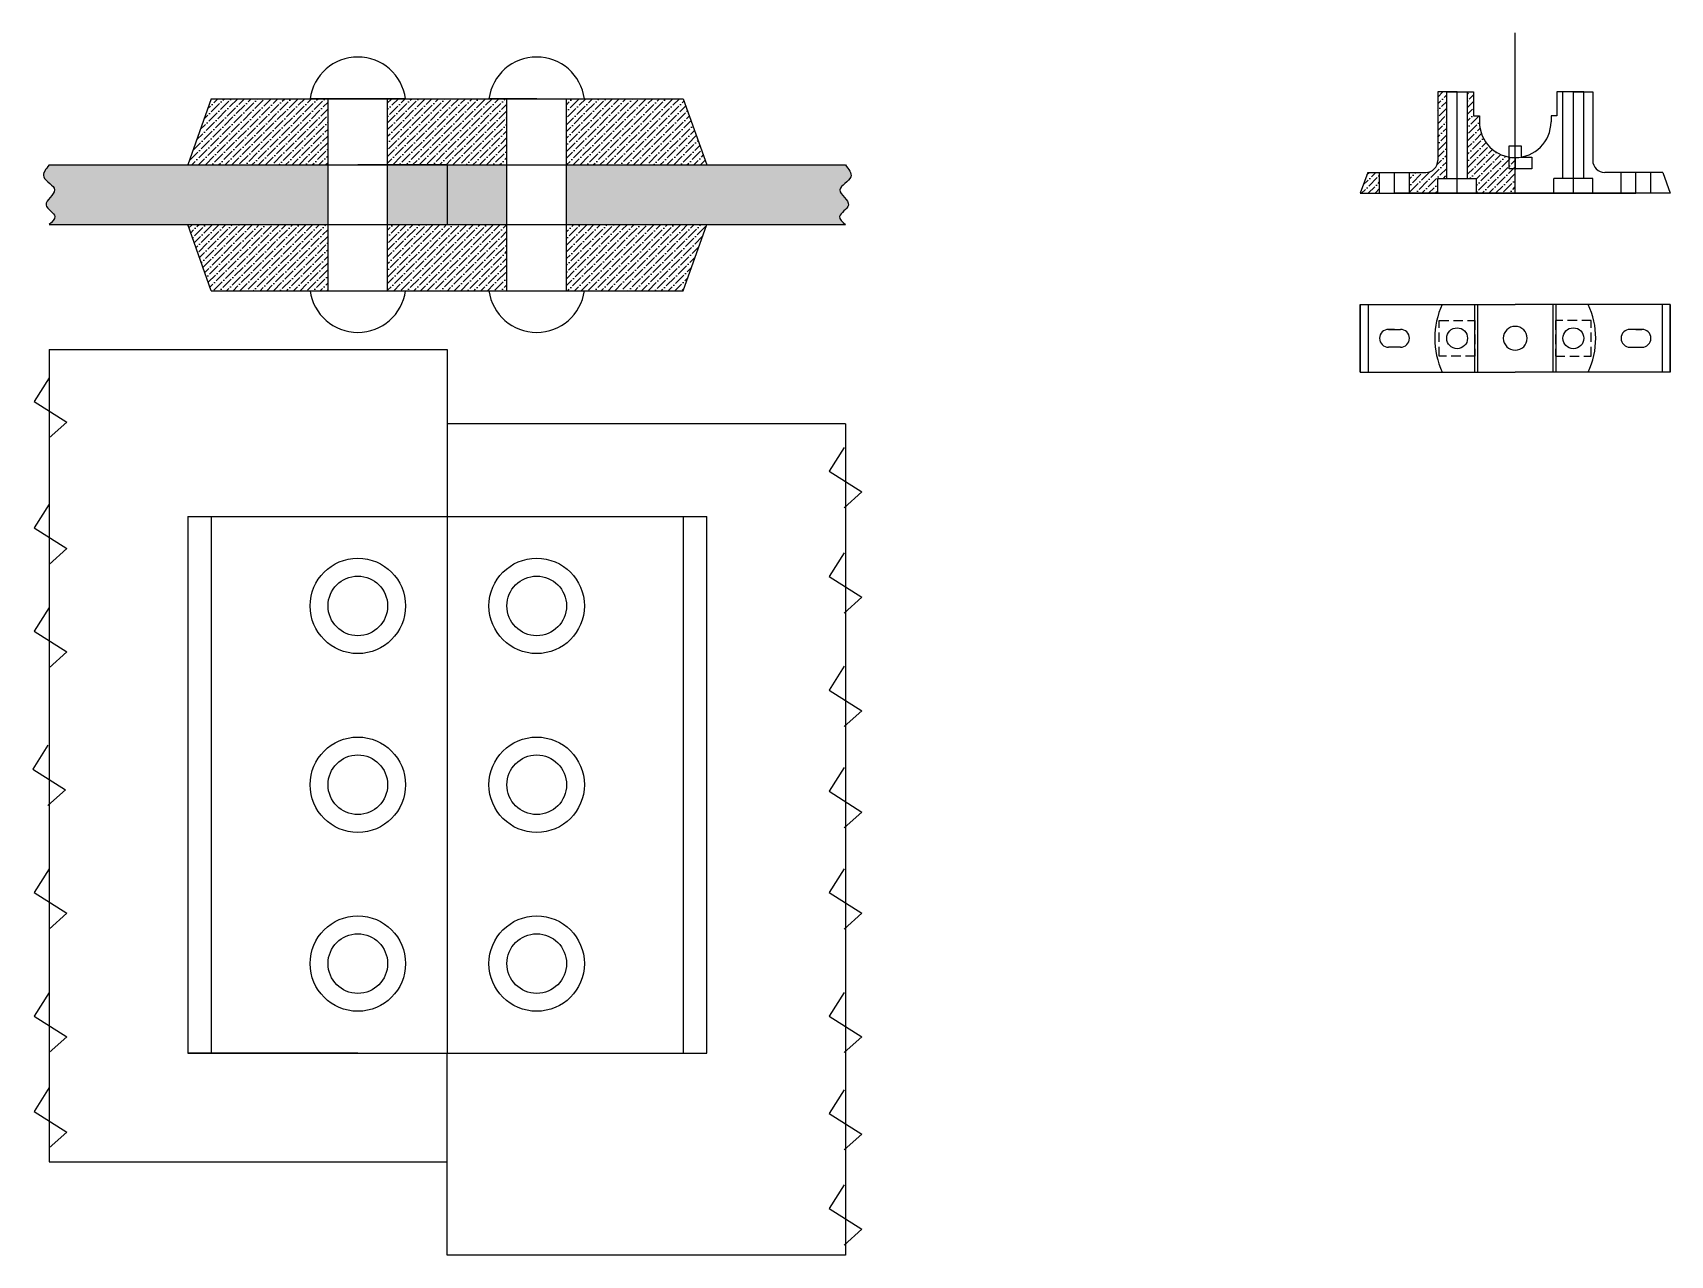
# Model space of a CAD drawing. Header units: millimetres. Extents: x 660 to 2889, y 1004 to 1868.
# Drawn here: x 1386 to 2485, y 1004 to 1824 of the extents above; entities that cross this region are included whole.
import ezdxf

# ---------------------------------------------------------------- set-up
doc = ezdxf.new("R2010")
doc.units = ezdxf.units.MM
doc.linetypes.add('DASHED2', pattern=[9.525, 6.35, -3.175])

msp = doc.modelspace()

# ---------------------------------------------------------------- hatches: boundary and pattern name
h = msp.add_hatch()
h.set_pattern_fill('ANSI36', color=256)
h.set_pattern_definition([(45, (-583.272, 13.7507), (1.683798, 6.173926), [7.9375, -1.5875, 0, -1.5875])])
h.paths.add_polyline_path([(2276.772, 1716.244), (2289.772, 1716.244), (2289.772, 1730.244), (2281.772, 1730.244)])
h.paths.add_polyline_path([(2320.772, 1730.244), (2309.772, 1730.244), (2309.772, 1716.244), (2328.772, 1716.244), (2328.772, 1726.244), (2334.772, 1726.244), (2334.772, 1784.244), (2328.772, 1784.244), (2328.772, 1738.244, -0.41421356)])
h.paths.add_polyline_path([(2356.772, 1764.244), (2356.772, 1768.244), (2352.772, 1768.244), (2352.772, 1784.244), (2348.772, 1784.244), (2348.772, 1726.244), (2354.772, 1726.244), (2354.772, 1716.244), (2380.772, 1716.244), (2380.772, 1740.244, -0.41421356)])
h = msp.add_hatch()
h.set_pattern_fill('ANSI36', color=256)
h.paths.add_polyline_path([(1584.245, 1779.673), (1505.857, 1779.673), (1490.147, 1735.273), (1584.245, 1735.273)])
h.paths.add_polyline_path([(1704.245, 1779.673), (1692.245, 1779.673), (1624.245, 1779.673), (1624.245, 1735.273), (1664.245, 1735.273), (1704.245, 1735.273)])
h.paths.add_polyline_path([(1822.632, 1779.673), (1744.245, 1779.673), (1744.245, 1735.273), (1838.342, 1735.273)])
h.paths.add_polyline_path([(1584.245, 1695.273), (1490.147, 1695.273), (1505.857, 1650.873), (1584.245, 1650.873)])
h.paths.add_polyline_path([(1704.245, 1695.273), (1624.245, 1695.273), (1624.245, 1650.873), (1704.245, 1650.873)])
h.paths.add_polyline_path([(1838.342, 1695.273), (1744.245, 1695.273), (1744.245, 1650.873), (1822.632, 1650.873)])
h = msp.add_hatch()
h.set_pattern_fill('ANSI36', color=256, angle=90)
edge = h.paths.add_edge_path()
edge.add_line((1584.245, 1735.273), (1397.131, 1735.273))
edge.add_spline(control_points=[(1397.131, 1735.273), (1394.886, 1732.462), (1389.75, 1726.031), (1407.025, 1718.986), (1389.337, 1708.49), (1404.2, 1701.521), (1399.165, 1697.071), (1397.131, 1695.273)], knot_values=[0, 0, 0, 0, 8.85021399, 20.24702251, 31.89080659, 41.60475098, 48.18961389, 48.18961389, 48.18961389, 48.18961389], degree=3, periodic=0)
edge.add_line((1397.131, 1695.273), (1584.245, 1695.273))
edge.add_line((1584.245, 1695.273), (1584.245, 1735.273))
h.paths.add_polyline_path([(1664.245, 1735.273), (1624.245, 1735.273), (1624.245, 1695.273), (1664.245, 1695.273)])
h.paths.add_polyline_path([(1704.245, 1735.273), (1664.245, 1735.273), (1664.245, 1695.273), (1704.245, 1695.273)])
edge = h.paths.add_edge_path()
edge.add_spline(control_points=[(1931.358, 1695.273), (1929.324, 1697.071), (1924.289, 1701.521), (1939.152, 1708.49), (1921.464, 1718.986), (1938.74, 1726.031), (1933.603, 1732.462), (1931.358, 1735.273)], knot_values=[0, 0, 0, 0, 6.58486291, 16.2988073, 27.94259138, 39.33939991, 48.18961389, 48.18961389, 48.18961389, 48.18961389], degree=3, periodic=0)
edge.add_line((1931.358, 1735.273), (1744.245, 1735.273))
edge.add_line((1744.245, 1735.273), (1744.245, 1695.273))
edge.add_line((1744.245, 1695.273), (1931.358, 1695.273))

# ---------------------------------------------------------------- linework, layer by layer
for p, q in [((2380.772, 1716.244), (2380.772, 1823.953)), ((2334.772, 1784.244), (2328.772, 1784.244)), ((2328.772, 1784.244), (2328.772, 1738.244)), ((2334.772, 1726.244), (2334.772, 1784.244)), ((2341.772, 1784.244), (2334.772, 1784.244)), ((2334.772, 1784.244), (2348.772, 1784.244)), ((2341.772, 1716.244), (2341.772, 1784.244)), ((2341.772, 1716.244), (2341.772, 1784.244)), ((2348.772, 1726.244), (2348.772, 1784.244)), ((2348.772, 1784.244), (2352.772, 1784.244)), ((2352.772, 1784.244), (2352.772, 1768.244)), ((2412.772, 1784.244), (2408.772, 1784.244)), ((2408.772, 1784.244), (2408.772, 1768.244)), ((2412.772, 1726.244), (2412.772, 1784.244)), ((2426.772, 1784.244), (2412.772, 1784.244)), ((2419.772, 1716.244), (2419.772, 1784.244)), ((2419.772, 1716.244), (2419.772, 1784.244)), ((2419.772, 1784.244), (2426.772, 1784.244)), ((2426.772, 1726.244), (2426.772, 1784.244)), ((2426.772, 1784.244), (2432.772, 1784.244)), ((2432.772, 1784.244), (2432.772, 1738.244)), ((1505.857, 1779.673), (1490.147, 1735.273)), ((1505.857, 1779.673), (1822.632, 1779.673)), ((1636.245, 1779.673), (1572.245, 1779.673)), ((1584.245, 1650.873), (1584.245, 1779.673)), ((1604.245, 1779.673), (1636.245, 1779.673)), ((1624.245, 1650.873), (1624.245, 1779.673)), ((1724.245, 1779.673), (1692.245, 1779.673)), ((1692.245, 1779.673), (1756.245, 1779.673)), ((1704.245, 1650.873), (1704.245, 1779.673)), ((1744.245, 1650.873), (1744.245, 1779.673)), ((1822.632, 1779.673), (1838.342, 1735.273)), ((2352.772, 1768.244), (2356.772, 1768.244)), ((2356.772, 1768.244), (2356.772, 1764.244)), ((2408.772, 1768.244), (2404.772, 1768.244)), ((2404.772, 1768.244), (2404.772, 1764.244)), ((2376.772, 1732.58), (2376.772, 1748.014)), ((2376.772, 1748.014), (2384.772, 1748.014)), ((2384.772, 1748.014), (2384.772, 1740.58)), ((2380.772, 1740.244), (2380.772, 1732.244)), ((2384.772, 1740.58), (2391.917, 1740.58)), ((2391.917, 1740.58), (2391.917, 1732.58)), ((1397.131, 1735.273), (1931.358, 1735.273)), ((1664.245, 1735.273), (1604.245, 1735.273)), ((1664.245, 1735.273), (1664.245, 1695.273)), ((2281.772, 1730.244), (2276.772, 1716.244)), ((2281.772, 1730.244), (2320.772, 1730.244)), ((2289.772, 1716.244), (2289.772, 1730.244)), ((2299.772, 1716.244), (2299.772, 1730.244)), ((2309.772, 1716.244), (2309.772, 1730.244)), ((2328.772, 1716.244), (2328.772, 1726.244)), ((2328.772, 1716.244), (2328.772, 1726.244)), ((2328.772, 1726.244), (2354.772, 1726.244)), ((2354.772, 1716.244), (2354.772, 1726.244)), ((2391.917, 1732.58), (2376.772, 1732.58)), ((2406.772, 1716.244), (2406.772, 1726.244)), ((2432.772, 1726.244), (2406.772, 1726.244)), ((2432.772, 1716.244), (2432.772, 1726.244)), ((2432.772, 1716.244), (2432.772, 1726.244)), ((2479.772, 1730.244), (2440.772, 1730.244)), ((2451.772, 1716.244), (2451.772, 1730.244)), ((2461.772, 1716.244), (2461.772, 1730.244)), ((2471.772, 1716.244), (2471.772, 1730.244)), ((2479.772, 1730.244), (2484.772, 1716.244)), ((2276.772, 1716.244), (2380.772, 1716.244)), ((2380.772, 1716.244), (2299.772, 1716.244)), ((2380.772, 1716.244), (2341.772, 1716.244)), ((2484.772, 1716.244), (2380.772, 1716.244)), ((2380.772, 1716.244), (2461.772, 1716.244)), ((2380.772, 1716.244), (2419.772, 1716.244)), ((1397.131, 1695.273), (1931.358, 1695.273)), ((1505.857, 1650.873), (1490.147, 1695.273)), ((1822.632, 1650.873), (1838.342, 1695.273)), ((1505.857, 1650.873), (1822.632, 1650.873)), ((2276.772, 1641.734), (2276.772, 1596.206)), ((2276.772, 1596.206), (2276.772, 1641.734)), ((2276.772, 1641.734), (2380.772, 1641.734)), ((2282.114, 1641.734), (2282.114, 1596.206)), ((2353.443, 1641.734), (2353.443, 1596.206)), ((2355.443, 1641.734), (2355.443, 1596.206)), ((2484.772, 1641.734), (2380.772, 1641.734)), ((2406.102, 1641.734), (2406.102, 1596.206)), ((2408.102, 1641.734), (2408.102, 1596.206)), ((2479.431, 1641.734), (2479.431, 1596.206)), ((2484.772, 1641.734), (2484.772, 1596.206)), ((2484.772, 1596.206), (2484.772, 1641.734)), ((2299.772, 1624.97), (2295.772, 1624.97)), ((2295.772, 1624.97), (2303.772, 1624.97)), ((2299.772, 1624.97), (2303.772, 1624.97)), ((2461.772, 1624.97), (2457.772, 1624.97)), ((2465.772, 1624.97), (2457.772, 1624.97)), ((2461.772, 1624.97), (2465.772, 1624.97)), ((1397.131, 1611.386), (1397.131, 1066.465)), ((1397.131, 1611.386), (1664.245, 1611.386)), ((1664.245, 1611.386), (1664.245, 1561.651)), ((2303.772, 1612.97), (2295.772, 1612.97)), ((2303.772, 1612.97), (2295.772, 1612.97)), ((2457.772, 1612.97), (2465.772, 1612.97)), ((2457.772, 1612.97), (2465.772, 1612.97)), ((2276.772, 1596.206), (2380.772, 1596.206)), ((2484.772, 1596.206), (2380.772, 1596.206)), ((1397.131, 1592.509), (1387.064, 1576.566)), ((1387.064, 1576.566), (1409.036, 1562.693)), ((1409.036, 1562.693), (1397.131, 1552.121)), ((1931.358, 1561.651), (1664.245, 1561.651)), ((1664.245, 1561.651), (1664.245, 1499.426)), ((1931.358, 1561.651), (1931.358, 1003.756)), ((1930.439, 1545.701), (1920.372, 1529.758)), ((1920.372, 1529.758), (1942.344, 1515.884)), ((1397.131, 1507.644), (1387.064, 1491.701)), ((1942.344, 1515.884), (1930.439, 1505.313)), ((1490.147, 1499.426), (1490.147, 1139.426)), ((1490.147, 1499.426), (1838.342, 1499.426)), ((1505.857, 1499.426), (1505.857, 1139.426)), ((1664.245, 1499.426), (1664.245, 1139.426)), ((1822.632, 1499.426), (1822.632, 1139.426)), ((1838.342, 1139.426), (1838.342, 1499.426)), ((1387.064, 1491.701), (1409.036, 1477.827)), ((1409.036, 1477.827), (1397.131, 1467.256)), ((1930.439, 1475.024), (1920.372, 1459.081)), ((1920.372, 1459.081), (1942.344, 1445.207)), ((1942.344, 1445.207), (1930.439, 1434.636)), ((1397.131, 1438.326), (1387.064, 1422.383)), ((1387.064, 1422.383), (1409.036, 1408.51)), ((1409.036, 1408.51), (1397.131, 1397.938)), ((1930.439, 1398.91), (1920.372, 1382.967)), ((1920.372, 1382.967), (1942.344, 1369.094)), ((1942.344, 1369.094), (1930.439, 1358.522)), ((1396.212, 1345.902), (1386.145, 1329.96)), ((1386.145, 1329.96), (1408.117, 1316.086)), ((1930.439, 1330.951), (1920.372, 1315.009)), ((1408.117, 1316.086), (1396.212, 1305.515)), ((1920.372, 1315.009), (1942.344, 1301.135)), ((1942.344, 1301.135), (1930.439, 1290.564)), ((1397.131, 1262.992), (1387.064, 1247.05)), ((1930.439, 1262.992), (1920.372, 1247.05)), ((1387.064, 1247.05), (1409.036, 1233.176)), ((1920.372, 1247.05), (1942.344, 1233.176)), ((1409.036, 1233.176), (1397.131, 1222.605)), ((1942.344, 1233.176), (1930.439, 1222.605)), ((1397.131, 1180.083), (1387.064, 1164.14)), ((1930.439, 1180.083), (1920.372, 1164.14)), ((1387.064, 1164.14), (1409.036, 1150.267)), ((1920.372, 1164.14), (1942.344, 1150.267)), ((1409.036, 1150.267), (1397.131, 1139.695)), ((1942.344, 1150.267), (1930.439, 1139.695)), ((1604.245, 1139.426), (1490.147, 1139.426)), ((1490.147, 1139.426), (1838.342, 1139.426)), ((1664.245, 1066.465), (1664.245, 1139.426)), ((1397.131, 1116.202), (1387.064, 1100.259)), ((1930.439, 1114.843), (1920.372, 1098.9)), ((1387.064, 1100.259), (1409.036, 1086.385)), ((1920.372, 1098.9), (1942.344, 1085.026)), ((1409.036, 1086.385), (1397.131, 1075.814)), ((1942.344, 1085.026), (1930.439, 1074.455)), ((1397.131, 1066.465), (1664.245, 1066.465)), ((1664.245, 1003.756), (1664.245, 1066.465)), ((1930.439, 1050.961), (1920.372, 1035.019)), ((1920.372, 1035.019), (1942.344, 1021.145)), ((1942.344, 1021.145), (1930.439, 1010.574)), ((1931.358, 1003.756), (1664.245, 1003.756))]:
    msp.add_line(p, q)
at = {"linetype": 'DASHED2'}
for points in [[(2329.772, 1630.97), (2353.772, 1630.97), (2353.772, 1606.97), (2329.772, 1606.97)], [(2431.772, 1630.97), (2407.772, 1630.97), (2407.772, 1606.97), (2431.772, 1606.97)]]:
    msp.add_lwpolyline(points, close=True, dxfattribs=at)
for centre, radius in [((2341.772, 1618.97), 7), ((2419.772, 1618.97), 7), ((1604.245, 1439.426), 32), ((1724.245, 1439.426), 32), ((1604.245, 1439.426), 20), ((1724.245, 1439.426), 20), ((1604.245, 1319.426), 32), ((1724.245, 1319.426), 32), ((1604.245, 1319.426), 20), ((1724.245, 1319.426), 20), ((1604.245, 1199.426), 32), ((1724.245, 1199.426), 32), ((1604.245, 1199.426), 20), ((1724.245, 1199.426), 20)]:
    msp.add_circle(centre, radius)
for centre, radius, start, end in [((1604.245, 1775.387), 32.286, 7.62815, 172.37185), ((1724.245, 1775.387), 32.286, 7.62815, 172.37185), ((2380.772, 1764.244), 24, 180, 270), ((2380.772, 1764.244), 24, 270, 0), ((2320.772, 1738.244), 8, 270, 0), ((2440.772, 1738.244), 8, 180, 270), ((1604.245, 1655.159), 32.286, 187.62815, 352.37185), ((1724.245, 1655.159), 32.286, 187.62815, 352.37185), ((2380.772, 1618.97), 54, 155.066811, 204.933189), ((2380.772, 1618.97), 54, 335.066811, 24.933189), ((2380.772, 1618.97), 8, 90, 270), ((2380.772, 1618.97), 8, 270, 90), ((2295.772, 1618.97), 6, 90, 270), ((2303.772, 1618.97), 6, 270, 90), ((2457.772, 1618.97), 6, 90, 270), ((2465.772, 1618.97), 6, 270, 90)]:
    msp.add_arc(centre, radius, start, end)
for points in [[(1397.131, 1735.273), (1393.473, 1727.214), (1400.793, 1718.479), (1395.099, 1708.323), (1400.997, 1700.604), (1397.131, 1695.273)], [(1931.358, 1735.273), (1935.017, 1727.214), (1927.696, 1718.479), (1933.39, 1708.323), (1927.493, 1700.604), (1931.358, 1695.273)]]:
    msp.add_spline(points, degree=3)

doc.saveas('drawing.dxf')
